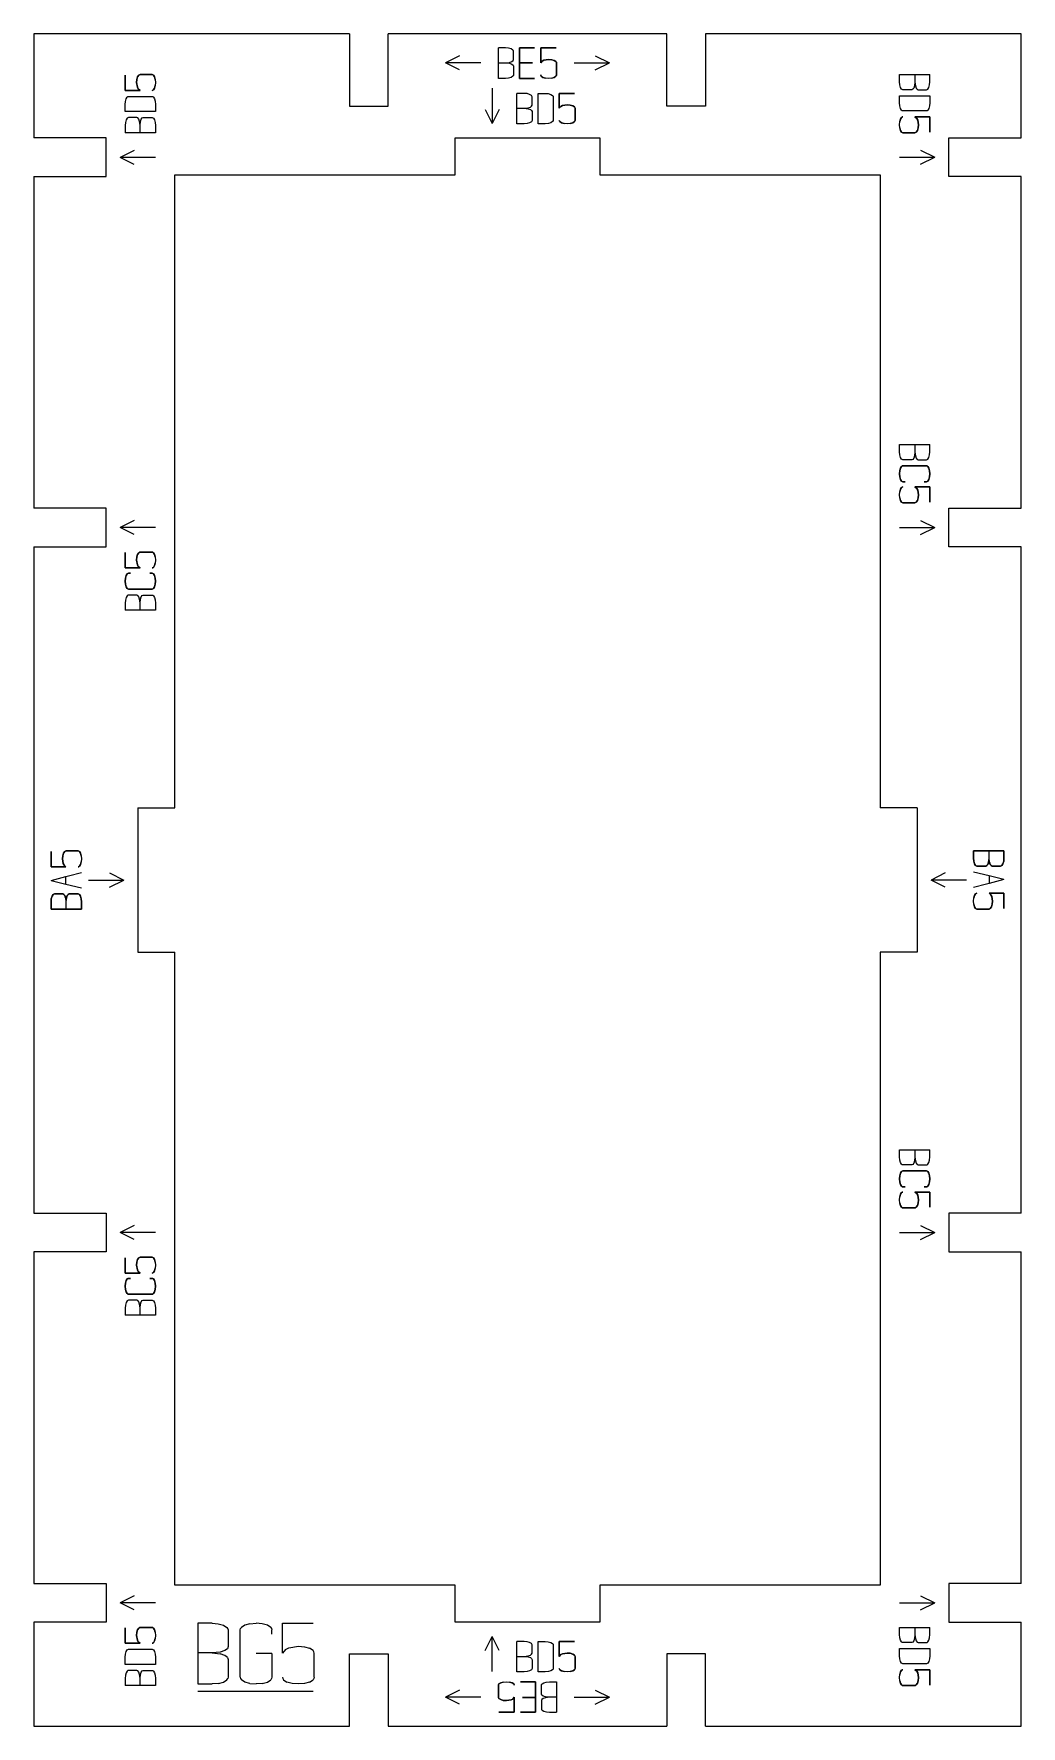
# Model space of a CAD drawing. Header units: millimetres. Extents: x 841 to 981, y -352 to -112.
import ezdxf

# ---------------------------------------------------------------- set-up
doc = ezdxf.new("R2010")
doc.units = ezdxf.units.MM
doc.layers.add('coding', color=2, linetype='Continuous')

msp = doc.modelspace()

# ---------------------------------------------------------------- linework, layer by layer
for p, q in [((840.53, -112.36), (840.53, -127.11)), ((885.28, -112.36), (840.53, -112.36)), ((885.28, -112.36), (885.28, -122.61)), ((890.78, -122.61), (890.78, -112.36)), ((930.28, -112.36), (890.78, -112.36)), ((930.28, -122.61), (930.28, -112.36)), ((980.53, -112.36), (935.78, -112.36)), ((935.78, -112.36), (935.78, -122.61)), ((980.53, -127.11), (980.53, -112.36)), ((885.28, -122.61), (890.78, -122.61)), ((935.78, -122.61), (930.28, -122.61)), ((850.78, -127.11), (840.53, -127.11)), ((850.78, -132.61), (850.78, -127.11)), ((900.28, -132.36), (900.28, -127.11)), ((900.28, -127.11), (920.78, -127.11)), ((920.78, -127.11), (920.78, -132.36)), ((970.28, -132.61), (970.28, -127.11)), ((970.28, -127.11), (980.53, -127.11)), ((840.53, -132.61), (850.78, -132.61)), ((840.53, -132.61), (840.53, -179.61)), ((860.53, -222.11), (860.53, -132.36)), ((860.53, -132.36), (900.28, -132.36)), ((920.78, -132.36), (960.53, -132.36)), ((960.53, -132.36), (960.53, -222.11)), ((980.53, -132.61), (970.28, -132.61)), ((980.53, -179.61), (980.53, -132.61)), ((850.78, -179.61), (840.53, -179.61)), ((850.78, -185.11), (850.78, -179.61)), ((970.28, -179.61), (980.53, -179.61)), ((970.28, -185.11), (970.28, -179.61)), ((840.53, -185.11), (840.53, -279.61)), ((840.53, -185.11), (850.78, -185.11)), ((980.53, -185.11), (970.28, -185.11)), ((980.53, -279.61), (980.53, -185.11)), ((855.28, -222.11), (860.53, -222.11)), ((855.28, -222.11), (855.28, -242.61)), ((965.78, -222.11), (960.53, -222.11)), ((965.78, -222.11), (965.78, -242.61)), ((855.28, -242.61), (860.53, -242.61)), ((860.53, -332.36), (860.53, -242.61)), ((965.78, -242.61), (960.53, -242.61)), ((960.53, -242.61), (960.53, -332.36)), ((840.53, -279.61), (850.78, -279.61)), ((850.78, -279.61), (850.78, -285.11)), ((970.28, -279.61), (970.28, -285.11)), ((980.53, -279.61), (970.28, -279.61)), ((850.78, -285.11), (840.53, -285.11)), ((840.53, -285.11), (840.53, -332.11)), ((970.28, -285.11), (980.53, -285.11)), ((980.53, -332.11), (980.53, -285.11)), ((840.53, -332.11), (850.78, -332.11)), ((850.78, -332.11), (850.78, -337.61)), ((900.28, -332.36), (860.53, -332.36)), ((900.28, -337.61), (900.28, -332.36)), ((920.78, -332.36), (920.78, -337.61)), ((960.53, -332.36), (920.78, -332.36)), ((970.28, -332.11), (970.28, -337.61)), ((980.53, -332.11), (970.28, -332.11)), ((840.53, -337.61), (840.53, -352.36)), ((850.78, -337.61), (840.53, -337.61)), ((920.78, -337.61), (900.28, -337.61)), ((970.28, -337.61), (980.53, -337.61)), ((980.53, -352.36), (980.53, -337.61)), ((885.28, -342.11), (890.78, -342.11)), ((885.28, -352.36), (885.28, -342.11)), ((890.78, -342.11), (890.78, -352.36)), ((935.78, -342.11), (930.28, -342.11)), ((930.28, -342.11), (930.28, -352.36)), ((935.78, -352.36), (935.78, -342.11)), ((840.53, -352.36), (885.28, -352.36)), ((890.78, -352.36), (930.28, -352.36)), ((935.78, -352.36), (980.53, -352.36))]:
    msp.add_line(p, q)
at = {"layer": 'coding'}
for p, q in [((907.43, -114.36), (906.41, -114.36)), ((906.41, -116.47), (906.41, -114.36)), ((907.86, -114.39), (907.43, -114.36)), ((908.22, -114.5), (907.86, -114.39)), ((908.47, -114.66), (908.22, -114.5)), ((908.53, -114.75), (908.47, -114.66)), ((908.55, -114.84), (908.53, -114.75)), ((908.55, -116.01), (908.55, -114.84)), ((909.41, -118.67), (909.41, -114.36)), ((909.41, -114.36), (911.54, -114.36)), ((911.54, -114.36), (909.41, -114.36)), ((909.41, -114.36), (909.41, -116.45)), ((912.41, -116.48), (912.41, -114.36)), ((912.41, -114.36), (914.58, -114.36)), ((914.58, -114.36), (912.41, -114.36)), ((912.41, -114.36), (912.41, -116.48)), ((900.91, -115.48), (898.91, -116.48)), ((903.91, -116.48), (898.91, -116.48)), ((900.91, -117.48), (898.91, -116.48)), ((906.41, -118.67), (906.41, -116.47)), ((906.41, -116.47), (907.43, -116.47)), ((907.43, -116.47), (907.98, -116.4)), ((907.43, -116.47), (907.99, -116.54)), ((907.98, -116.4), (908.32, -116.3)), ((907.99, -116.54), (908.32, -116.64)), ((908.32, -116.3), (908.5, -116.16)), ((908.32, -116.64), (908.5, -116.78)), ((908.5, -116.16), (908.55, -116.01)), ((908.5, -116.78), (908.55, -116.93)), ((908.55, -116.93), (908.55, -118.19)), ((909.41, -116.45), (911.24, -116.45)), ((911.24, -116.45), (909.41, -116.45)), ((909.41, -116.45), (909.41, -118.67)), ((912.63, -116.22), (912.41, -116.48)), ((912.41, -116.48), (912.63, -116.22)), ((912.86, -116.09), (912.63, -116.22)), ((912.63, -116.22), (912.86, -116.09)), ((913.53, -115.99), (912.86, -116.09)), ((912.86, -116.09), (913.53, -115.99)), ((913.97, -116.03), (913.53, -115.99)), ((913.53, -115.99), (913.97, -116.03)), ((914.33, -116.13), (913.97, -116.03)), ((913.97, -116.03), (914.33, -116.13)), ((914.57, -116.29), (914.33, -116.13)), ((914.33, -116.13), (914.57, -116.29)), ((914.63, -116.38), (914.57, -116.29)), ((914.57, -116.29), (914.63, -116.38)), ((914.65, -116.48), (914.63, -116.38)), ((914.63, -116.38), (914.65, -116.48)), ((914.65, -118.19), (914.65, -116.48)), ((914.65, -116.48), (914.65, -118.19)), ((917.15, -116.48), (922.15, -116.48)), ((920.15, -115.48), (922.15, -116.48)), ((920.15, -117.48), (922.15, -116.48)), ((853.48, -120.38), (853.48, -118.21)), ((853.48, -118.21), (853.48, -120.38)), ((855.15, -118.82), (855.11, -119.26)), ((855.11, -119.26), (855.15, -118.82)), ((855.11, -119.26), (855.21, -119.93)), ((855.21, -119.93), (855.11, -119.26)), ((855.25, -118.46), (855.15, -118.82)), ((855.15, -118.82), (855.25, -118.46)), ((855.21, -119.93), (855.34, -120.16)), ((855.34, -120.16), (855.21, -119.93)), ((855.41, -118.22), (855.25, -118.46)), ((855.25, -118.46), (855.41, -118.22)), ((855.5, -118.16), (855.41, -118.22)), ((855.41, -118.22), (855.5, -118.16)), ((855.59, -118.14), (855.5, -118.16)), ((855.5, -118.16), (855.59, -118.14)), ((857.3, -118.14), (855.59, -118.14)), ((855.59, -118.14), (857.3, -118.14)), ((857.4, -118.16), (857.3, -118.14)), ((857.3, -118.14), (857.4, -118.16)), ((857.49, -118.22), (857.4, -118.16)), ((857.4, -118.16), (857.49, -118.22)), ((857.64, -118.46), (857.49, -118.22)), ((857.49, -118.22), (857.64, -118.46)), ((857.75, -118.82), (857.64, -118.46)), ((857.64, -118.46), (857.75, -118.82)), ((857.75, -119.7), (857.64, -120.06)), ((857.64, -120.06), (857.75, -119.7)), ((857.75, -118.82), (857.78, -119.26)), ((857.78, -119.26), (857.75, -119.7)), ((907.43, -118.67), (906.41, -118.67)), ((907.86, -118.63), (907.43, -118.67)), ((908.22, -118.53), (907.86, -118.63)), ((908.47, -118.37), (908.22, -118.53)), ((908.53, -118.28), (908.47, -118.37)), ((908.55, -118.19), (908.53, -118.28)), ((909.41, -118.67), (911.54, -118.67)), ((911.54, -118.67), (909.41, -118.67)), ((912.43, -118.28), (912.41, -118.19)), ((912.41, -118.19), (912.43, -118.28)), ((912.49, -118.37), (912.43, -118.28)), ((912.43, -118.28), (912.49, -118.37)), ((912.73, -118.53), (912.49, -118.37)), ((912.49, -118.37), (912.73, -118.53)), ((913.09, -118.63), (912.73, -118.53)), ((912.73, -118.53), (913.09, -118.63)), ((913.53, -118.67), (913.09, -118.63)), ((913.97, -118.63), (913.53, -118.67)), ((913.97, -118.63), (914.33, -118.53)), ((914.33, -118.53), (913.97, -118.63)), ((914.33, -118.53), (914.57, -118.37)), ((914.57, -118.37), (914.33, -118.53)), ((914.57, -118.37), (914.63, -118.28)), ((914.63, -118.28), (914.57, -118.37)), ((914.63, -118.28), (914.65, -118.19)), ((914.65, -118.19), (914.63, -118.28)), ((963.28, -118.14), (965.48, -118.14)), ((963.28, -119.15), (963.28, -118.14)), ((963.32, -119.59), (963.28, -119.15)), ((963.42, -119.95), (963.32, -119.59)), ((963.58, -120.2), (963.42, -119.95)), ((965.41, -119.71), (965.31, -120.05)), ((965.48, -119.15), (965.41, -119.71)), ((965.48, -118.14), (965.48, -119.15)), ((965.48, -118.14), (967.59, -118.14)), ((965.48, -119.15), (965.55, -119.71)), ((965.55, -119.71), (965.65, -120.05)), ((967.29, -120.2), (967.45, -119.95)), ((967.45, -119.95), (967.56, -119.58)), ((967.56, -119.58), (967.59, -119.15)), ((967.59, -119.15), (967.59, -118.14)), ((855.59, -120.38), (853.48, -120.38)), ((853.48, -120.38), (855.59, -120.38)), ((853.48, -122.36), (853.51, -121.93)), ((853.48, -123.38), (853.48, -122.36)), ((853.51, -121.93), (853.62, -121.56)), ((853.62, -121.56), (853.78, -121.32)), ((853.78, -121.32), (853.86, -121.26)), ((853.86, -121.26), (853.96, -121.24)), ((853.96, -121.24), (857.3, -121.24)), ((855.34, -120.16), (855.59, -120.38)), ((855.59, -120.38), (855.34, -120.16)), ((857.4, -120.36), (857.3, -120.38)), ((857.3, -120.38), (857.4, -120.36)), ((857.3, -121.24), (857.4, -121.26)), ((857.49, -120.3), (857.4, -120.36)), ((857.4, -120.36), (857.49, -120.3)), ((857.4, -121.26), (857.49, -121.32)), ((857.64, -120.06), (857.49, -120.3)), ((857.49, -120.3), (857.64, -120.06)), ((857.49, -121.32), (857.65, -121.56)), ((857.65, -121.56), (857.75, -121.92)), ((857.75, -121.92), (857.78, -122.36)), ((857.78, -122.36), (857.78, -123.38)), ((905.53, -120.07), (905.53, -125.07)), ((910.05, -120.8), (909.03, -120.8)), ((909.03, -122.91), (909.03, -120.8)), ((910.48, -120.84), (910.05, -120.8)), ((910.84, -120.94), (910.48, -120.84)), ((911.09, -121.1), (910.84, -120.94)), ((911.15, -121.19), (911.09, -121.1)), ((911.18, -121.28), (911.15, -121.19)), ((911.18, -122.45), (911.18, -121.28)), ((912.03, -125.11), (912.03, -120.8)), ((912.03, -120.8), (913.05, -120.8)), ((913.05, -120.8), (913.48, -120.84)), ((913.48, -120.84), (913.85, -120.94)), ((913.85, -120.94), (914.09, -121.1)), ((914.09, -121.1), (914.15, -121.19)), ((914.15, -121.19), (914.17, -121.28)), ((914.17, -121.28), (914.17, -124.63)), ((915.03, -122.92), (915.03, -120.8)), ((915.03, -120.8), (917.2, -120.8)), ((917.2, -120.8), (915.03, -120.8)), ((915.03, -120.8), (915.03, -122.92)), ((963.28, -121.13), (967.59, -121.13)), ((963.28, -122.15), (963.28, -121.13)), ((963.32, -122.59), (963.28, -122.15)), ((963.67, -120.26), (963.58, -120.2)), ((963.76, -120.28), (963.67, -120.26)), ((965.02, -120.28), (963.76, -120.28)), ((965.17, -120.22), (965.02, -120.28)), ((965.31, -120.05), (965.17, -120.22)), ((965.65, -120.05), (965.79, -120.22)), ((965.79, -120.22), (965.94, -120.28)), ((965.94, -120.28), (967.11, -120.28)), ((967.11, -120.28), (967.2, -120.26)), ((967.2, -120.26), (967.29, -120.2)), ((967.59, -122.15), (967.56, -122.59)), ((967.59, -121.13), (967.59, -122.15)), ((857.78, -123.38), (853.48, -123.38)), ((853.62, -124.57), (853.51, -124.93)), ((853.78, -124.32), (853.62, -124.57)), ((853.86, -124.26), (853.78, -124.32)), ((853.96, -124.24), (853.86, -124.26)), ((855.12, -124.24), (853.96, -124.24)), ((855.28, -124.29), (855.12, -124.24)), ((855.42, -124.47), (855.28, -124.29)), ((855.52, -124.81), (855.42, -124.47)), ((855.65, -124.8), (855.76, -124.47)), ((855.76, -124.47), (855.89, -124.29)), ((855.89, -124.29), (856.05, -124.24)), ((856.05, -124.24), (857.3, -124.24)), ((857.3, -124.24), (857.4, -124.26)), ((857.4, -124.26), (857.49, -124.32)), ((857.49, -124.32), (857.65, -124.57)), ((857.65, -124.57), (857.75, -124.93)), ((904.53, -123.07), (905.53, -125.07)), ((906.53, -123.07), (905.53, -125.07)), ((909.03, -125.11), (909.03, -122.91)), ((909.03, -122.91), (910.05, -122.91)), ((910.05, -122.91), (910.6, -122.85)), ((910.05, -122.91), (910.61, -122.98)), ((910.6, -122.85), (910.94, -122.74)), ((910.61, -122.98), (910.94, -123.09)), ((910.94, -122.74), (911.12, -122.6)), ((910.94, -123.09), (911.12, -123.22)), ((911.15, -124.73), (911.09, -124.82)), ((911.12, -122.6), (911.18, -122.45)), ((911.12, -123.22), (911.18, -123.37)), ((911.18, -124.63), (911.15, -124.73)), ((911.18, -123.37), (911.18, -124.63)), ((914.15, -124.72), (914.09, -124.81)), ((914.17, -124.63), (914.15, -124.72)), ((915.25, -122.66), (915.03, -122.92)), ((915.03, -122.92), (915.25, -122.66)), ((915.05, -124.72), (915.03, -124.63)), ((915.03, -124.63), (915.05, -124.72)), ((915.11, -124.81), (915.05, -124.72)), ((915.05, -124.72), (915.11, -124.81)), ((915.48, -122.54), (915.25, -122.66)), ((915.25, -122.66), (915.48, -122.54)), ((916.15, -122.44), (915.48, -122.54)), ((915.48, -122.54), (916.15, -122.44)), ((916.59, -122.47), (916.15, -122.44)), ((916.15, -122.44), (916.59, -122.47)), ((916.95, -122.58), (916.59, -122.47)), ((916.59, -122.47), (916.95, -122.58)), ((917.2, -122.73), (916.95, -122.58)), ((916.95, -122.58), (917.2, -122.73)), ((917.26, -122.82), (917.2, -122.73)), ((917.2, -122.73), (917.26, -122.82)), ((917.2, -124.81), (917.26, -124.72)), ((917.26, -124.72), (917.2, -124.81)), ((917.28, -122.92), (917.26, -122.82)), ((917.26, -122.82), (917.28, -122.92)), ((917.26, -124.72), (917.28, -124.63)), ((917.28, -124.63), (917.26, -124.72)), ((917.28, -124.63), (917.28, -122.92)), ((917.28, -122.92), (917.28, -124.63)), ((963.42, -122.95), (963.32, -122.59)), ((963.32, -124.81), (963.42, -124.45)), ((963.42, -124.45), (963.32, -124.81)), ((963.58, -123.19), (963.42, -122.95)), ((963.42, -124.45), (963.58, -124.21)), ((963.58, -124.21), (963.42, -124.45)), ((963.67, -123.26), (963.58, -123.19)), ((963.58, -124.21), (963.67, -124.15)), ((963.67, -124.15), (963.58, -124.21)), ((963.76, -123.28), (963.67, -123.26)), ((963.67, -124.15), (963.76, -124.13)), ((963.76, -124.13), (963.67, -124.15)), ((967.11, -123.28), (963.76, -123.28)), ((965.73, -124.35), (965.48, -124.13)), ((965.48, -124.13), (967.59, -124.13)), ((967.59, -124.13), (965.48, -124.13)), ((965.48, -124.13), (965.73, -124.35)), ((965.86, -124.58), (965.73, -124.35)), ((965.73, -124.35), (965.86, -124.58)), ((965.96, -125.25), (965.86, -124.58)), ((965.86, -124.58), (965.96, -125.25)), ((967.2, -123.26), (967.11, -123.28)), ((967.29, -123.19), (967.2, -123.26)), ((967.45, -122.95), (967.29, -123.19)), ((967.56, -122.59), (967.45, -122.95)), ((967.59, -124.13), (967.59, -126.3)), ((967.59, -126.3), (967.59, -124.13)), ((853.51, -124.93), (853.48, -125.36)), ((853.48, -125.36), (853.48, -126.38)), ((855.59, -126.38), (853.48, -126.38)), ((855.59, -125.36), (855.52, -124.81)), ((855.59, -125.36), (855.65, -124.8)), ((855.59, -126.38), (855.59, -125.36)), ((857.78, -126.38), (855.59, -126.38)), ((857.75, -124.93), (857.78, -125.36)), ((857.78, -125.36), (857.78, -126.38)), ((910.05, -125.11), (909.03, -125.11)), ((910.48, -125.07), (910.05, -125.11)), ((910.84, -124.97), (910.48, -125.07)), ((911.09, -124.82), (910.84, -124.97)), ((913.05, -125.11), (912.03, -125.11)), ((913.49, -125.07), (913.05, -125.11)), ((913.85, -124.97), (913.49, -125.07)), ((914.09, -124.81), (913.85, -124.97)), ((915.35, -124.97), (915.11, -124.81)), ((915.11, -124.81), (915.35, -124.97)), ((915.71, -125.07), (915.35, -124.97)), ((915.35, -124.97), (915.71, -125.07)), ((916.15, -125.11), (915.71, -125.07)), ((916.59, -125.07), (916.15, -125.11)), ((916.59, -125.07), (916.95, -124.97)), ((916.95, -124.97), (916.59, -125.07)), ((916.95, -124.97), (917.2, -124.81)), ((917.2, -124.81), (916.95, -124.97)), ((963.28, -125.25), (963.32, -124.81)), ((963.32, -125.7), (963.28, -125.25)), ((963.32, -125.7), (963.42, -126.06)), ((963.42, -126.06), (963.32, -125.7)), ((963.42, -126.06), (963.58, -126.3)), ((963.58, -126.3), (963.42, -126.06)), ((963.58, -126.3), (963.67, -126.36)), ((963.67, -126.36), (963.58, -126.3)), ((963.67, -126.36), (963.76, -126.38)), ((963.76, -126.38), (963.67, -126.36)), ((963.76, -126.38), (965.48, -126.38)), ((965.48, -126.38), (963.76, -126.38)), ((965.48, -126.38), (965.57, -126.36)), ((965.57, -126.36), (965.48, -126.38)), ((965.57, -126.36), (965.66, -126.3)), ((965.66, -126.3), (965.57, -126.36)), ((965.66, -126.3), (965.82, -126.06)), ((965.82, -126.06), (965.66, -126.3)), ((965.82, -126.06), (965.92, -125.7)), ((965.92, -125.7), (965.82, -126.06)), ((965.92, -125.7), (965.96, -125.25)), ((965.96, -125.25), (965.92, -125.7)), ((854.78, -128.88), (852.78, -129.88)), ((966.28, -128.86), (968.28, -129.86)), ((857.78, -129.88), (852.78, -129.88)), ((854.78, -130.88), (852.78, -129.88)), ((963.28, -129.86), (968.28, -129.86)), ((966.28, -130.86), (968.28, -129.86)), ((963.28, -170.62), (965.48, -170.62)), ((963.28, -171.64), (963.28, -170.62)), ((963.32, -172.07), (963.28, -171.64)), ((963.42, -172.43), (963.32, -172.07)), ((963.58, -172.68), (963.42, -172.43)), ((963.67, -172.74), (963.58, -172.68)), ((963.76, -172.76), (963.67, -172.74)), ((965.02, -172.76), (963.76, -172.76)), ((965.17, -172.71), (965.02, -172.76)), ((965.31, -172.53), (965.17, -172.71)), ((965.41, -172.2), (965.31, -172.53)), ((965.48, -171.64), (965.41, -172.2)), ((965.48, -170.62), (965.48, -171.64)), ((965.48, -170.62), (967.59, -170.62)), ((965.48, -171.64), (965.55, -172.19)), ((965.55, -172.19), (965.65, -172.53)), ((965.65, -172.53), (965.79, -172.71)), ((965.79, -172.71), (965.94, -172.76)), ((965.94, -172.76), (967.11, -172.76)), ((967.11, -172.76), (967.2, -172.74)), ((967.2, -172.74), (967.29, -172.68)), ((967.29, -172.68), (967.45, -172.43)), ((967.45, -172.43), (967.56, -172.07)), ((967.56, -172.07), (967.59, -171.64)), ((967.59, -171.64), (967.59, -170.62)), ((963.28, -174.74), (963.32, -174.3)), ((963.32, -174.3), (963.28, -174.74)), ((963.32, -175.19), (963.28, -174.74)), ((963.28, -174.74), (963.32, -175.19)), ((963.32, -174.3), (963.42, -173.94)), ((963.42, -173.94), (963.32, -174.3)), ((963.42, -175.54), (963.32, -175.19)), ((963.32, -175.19), (963.42, -175.54)), ((963.42, -173.94), (963.58, -173.7)), ((963.58, -173.7), (963.42, -173.94)), ((963.58, -173.7), (963.67, -173.64)), ((963.67, -173.64), (963.58, -173.7)), ((963.67, -173.64), (963.76, -173.62)), ((963.76, -173.62), (963.67, -173.64)), ((963.76, -173.62), (967.11, -173.62)), ((967.11, -173.62), (963.76, -173.62)), ((967.11, -173.62), (967.21, -173.64)), ((967.21, -173.64), (967.11, -173.62)), ((967.21, -173.64), (967.3, -173.7)), ((967.3, -173.7), (967.21, -173.64)), ((967.3, -173.7), (967.45, -173.94)), ((967.45, -173.94), (967.3, -173.7)), ((967.45, -173.94), (967.56, -174.31)), ((967.56, -174.31), (967.45, -173.94)), ((967.56, -175.18), (967.45, -175.54)), ((967.45, -175.54), (967.56, -175.18)), ((967.56, -174.31), (967.59, -174.74)), ((967.59, -174.74), (967.56, -174.31)), ((967.59, -174.74), (967.56, -175.18)), ((967.56, -175.18), (967.59, -174.74)), ((963.28, -177.73), (963.32, -177.29)), ((963.32, -177.29), (963.42, -176.93)), ((963.42, -176.93), (963.32, -177.29)), ((963.58, -175.79), (963.42, -175.54)), ((963.42, -175.54), (963.58, -175.79)), ((963.42, -176.93), (963.58, -176.69)), ((963.58, -176.69), (963.42, -176.93)), ((963.67, -175.85), (963.58, -175.79)), ((963.58, -175.79), (963.67, -175.85)), ((963.58, -176.69), (963.67, -176.63)), ((963.67, -176.63), (963.58, -176.69)), ((963.76, -175.87), (963.67, -175.85)), ((963.67, -175.85), (963.76, -175.87)), ((963.67, -176.63), (963.76, -176.61)), ((963.76, -176.61), (963.67, -176.63)), ((964.07, -175.87), (963.76, -175.87)), ((963.76, -175.87), (964.07, -175.87)), ((965.73, -176.83), (965.48, -176.61)), ((965.48, -176.61), (967.59, -176.61)), ((967.59, -176.61), (965.48, -176.61)), ((965.48, -176.61), (965.73, -176.83)), ((965.86, -177.06), (965.73, -176.83)), ((965.73, -176.83), (965.86, -177.06)), ((965.96, -177.73), (965.86, -177.06)), ((965.86, -177.06), (965.96, -177.73)), ((967.11, -175.87), (966.8, -175.87)), ((966.8, -175.87), (967.11, -175.87)), ((967.2, -175.85), (967.11, -175.87)), ((967.11, -175.87), (967.2, -175.85)), ((967.29, -175.79), (967.2, -175.85)), ((967.2, -175.85), (967.29, -175.79)), ((967.45, -175.54), (967.29, -175.79)), ((967.29, -175.79), (967.45, -175.54)), ((967.59, -176.61), (967.59, -178.78)), ((967.59, -178.78), (967.59, -176.61)), ((963.32, -178.18), (963.28, -177.73)), ((963.32, -178.18), (963.42, -178.54)), ((963.42, -178.54), (963.32, -178.18)), ((963.42, -178.54), (963.58, -178.78)), ((963.58, -178.78), (963.42, -178.54)), ((963.58, -178.78), (963.67, -178.84)), ((963.67, -178.84), (963.58, -178.78)), ((963.67, -178.84), (963.76, -178.86)), ((963.76, -178.86), (963.67, -178.84)), ((963.76, -178.86), (965.48, -178.86)), ((965.48, -178.86), (963.76, -178.86)), ((965.48, -178.86), (965.57, -178.84)), ((965.57, -178.84), (965.48, -178.86)), ((965.57, -178.84), (965.66, -178.78)), ((965.66, -178.78), (965.57, -178.84)), ((965.66, -178.78), (965.82, -178.54)), ((965.82, -178.54), (965.66, -178.78)), ((965.82, -178.54), (965.92, -178.18)), ((965.92, -178.18), (965.82, -178.54)), ((965.92, -178.18), (965.96, -177.73)), ((965.96, -177.73), (965.92, -178.18)), ((854.78, -181.36), (852.78, -182.36)), ((857.78, -182.36), (852.78, -182.36)), ((854.78, -183.36), (852.78, -182.36)), ((963.28, -182.36), (968.28, -182.36)), ((966.28, -181.36), (968.28, -182.36)), ((966.28, -183.36), (968.28, -182.36)), ((853.48, -188.11), (853.48, -185.93)), ((853.48, -185.93), (853.48, -188.11)), ((855.15, -186.54), (855.11, -186.98)), ((855.11, -186.98), (855.15, -186.54)), ((855.11, -186.98), (855.21, -187.66)), ((855.21, -187.66), (855.11, -186.98)), ((855.25, -186.18), (855.15, -186.54)), ((855.15, -186.54), (855.25, -186.18)), ((855.41, -185.94), (855.25, -186.18)), ((855.25, -186.18), (855.41, -185.94)), ((855.5, -185.88), (855.41, -185.94)), ((855.41, -185.94), (855.5, -185.88)), ((855.59, -185.86), (855.5, -185.88)), ((855.5, -185.88), (855.59, -185.86)), ((857.3, -185.86), (855.59, -185.86)), ((855.59, -185.86), (857.3, -185.86)), ((857.4, -185.88), (857.3, -185.86)), ((857.3, -185.86), (857.4, -185.88)), ((857.49, -185.94), (857.4, -185.88)), ((857.4, -185.88), (857.49, -185.94)), ((857.64, -186.18), (857.49, -185.94)), ((857.49, -185.94), (857.64, -186.18)), ((857.75, -186.54), (857.64, -186.18)), ((857.64, -186.18), (857.75, -186.54)), ((857.75, -186.54), (857.78, -186.98)), ((857.78, -186.98), (857.75, -187.42)), ((855.59, -188.11), (853.48, -188.11)), ((853.48, -188.11), (855.59, -188.11)), ((853.48, -189.97), (853.51, -189.54)), ((853.51, -189.54), (853.48, -189.97)), ((853.51, -189.54), (853.62, -189.17)), ((853.62, -189.17), (853.51, -189.54)), ((853.62, -189.17), (853.78, -188.93)), ((853.78, -188.93), (853.62, -189.17)), ((853.78, -188.93), (853.86, -188.87)), ((853.86, -188.87), (853.78, -188.93)), ((853.86, -188.87), (853.96, -188.85)), ((853.96, -188.85), (853.86, -188.87)), ((853.96, -188.85), (854.26, -188.85)), ((854.26, -188.85), (853.96, -188.85)), ((855.21, -187.66), (855.34, -187.89)), ((855.34, -187.89), (855.21, -187.66)), ((855.34, -187.89), (855.59, -188.11)), ((855.59, -188.11), (855.34, -187.89)), ((857, -188.85), (857.3, -188.85)), ((857.3, -188.85), (857, -188.85)), ((857.4, -188.09), (857.3, -188.11)), ((857.3, -188.11), (857.4, -188.09)), ((857.3, -188.85), (857.4, -188.87)), ((857.4, -188.87), (857.3, -188.85)), ((857.49, -188.03), (857.4, -188.09)), ((857.4, -188.09), (857.49, -188.03)), ((857.4, -188.87), (857.49, -188.93)), ((857.49, -188.93), (857.4, -188.87)), ((857.64, -187.78), (857.49, -188.03)), ((857.49, -188.03), (857.64, -187.78)), ((857.49, -188.93), (857.65, -189.17)), ((857.65, -189.17), (857.49, -188.93)), ((857.75, -187.42), (857.64, -187.78)), ((857.64, -187.78), (857.75, -187.42)), ((857.65, -189.17), (857.75, -189.53)), ((857.75, -189.53), (857.65, -189.17)), ((857.75, -189.53), (857.78, -189.97)), ((857.78, -189.97), (857.75, -189.53)), ((853.51, -190.41), (853.48, -189.97)), ((853.48, -189.97), (853.51, -190.41)), ((853.62, -190.78), (853.51, -190.41)), ((853.51, -190.41), (853.62, -190.78)), ((853.77, -191.02), (853.62, -190.78)), ((853.62, -190.78), (853.77, -191.02)), ((853.86, -191.08), (853.77, -191.02)), ((853.77, -191.02), (853.86, -191.08)), ((853.86, -191.97), (853.78, -192.04)), ((853.96, -191.1), (853.86, -191.08)), ((853.86, -191.08), (853.96, -191.1)), ((853.96, -191.95), (853.86, -191.97)), ((857.3, -191.1), (853.96, -191.1)), ((853.96, -191.1), (857.3, -191.1)), ((855.12, -191.95), (853.96, -191.95)), ((855.28, -192.01), (855.12, -191.95)), ((855.89, -192.01), (856.05, -191.95)), ((856.05, -191.95), (857.3, -191.95)), ((857.4, -191.08), (857.3, -191.1)), ((857.3, -191.1), (857.4, -191.08)), ((857.3, -191.95), (857.4, -191.97)), ((857.49, -191.02), (857.4, -191.08)), ((857.4, -191.08), (857.49, -191.02)), ((857.4, -191.97), (857.49, -192.04)), ((857.65, -190.78), (857.49, -191.02)), ((857.49, -191.02), (857.65, -190.78)), ((857.75, -190.42), (857.65, -190.78)), ((857.65, -190.78), (857.75, -190.42)), ((857.78, -189.97), (857.75, -190.42)), ((857.75, -190.42), (857.78, -189.97)), ((853.51, -192.65), (853.48, -193.08)), ((853.48, -193.08), (853.48, -194.09)), ((855.59, -194.09), (853.48, -194.09)), ((853.62, -192.28), (853.51, -192.65)), ((853.78, -192.04), (853.62, -192.28)), ((855.42, -192.18), (855.28, -192.01)), ((855.52, -192.53), (855.42, -192.18)), ((855.59, -193.08), (855.52, -192.53)), ((855.59, -193.08), (855.65, -192.52)), ((855.59, -194.09), (855.59, -193.08)), ((857.78, -194.09), (855.59, -194.09)), ((855.65, -192.52), (855.76, -192.18)), ((855.76, -192.18), (855.89, -192.01)), ((857.49, -192.04), (857.65, -192.28)), ((857.65, -192.28), (857.75, -192.64)), ((857.75, -192.64), (857.78, -193.08)), ((857.78, -193.08), (857.78, -194.09)), ((842.98, -230.49), (842.98, -228.31)), ((842.98, -228.31), (842.98, -230.49)), ((844.65, -228.92), (844.61, -229.36)), ((844.61, -229.36), (844.65, -228.92)), ((844.61, -229.36), (844.71, -230.04)), ((844.71, -230.04), (844.61, -229.36)), ((844.75, -228.56), (844.65, -228.92)), ((844.65, -228.92), (844.75, -228.56)), ((844.71, -230.04), (844.84, -230.27)), ((844.84, -230.27), (844.71, -230.04)), ((844.91, -228.32), (844.75, -228.56)), ((844.75, -228.56), (844.91, -228.32)), ((844.84, -230.27), (845.09, -230.49)), ((845.09, -230.49), (844.84, -230.27)), ((845, -228.26), (844.91, -228.32)), ((844.91, -228.32), (845, -228.26)), ((845.09, -228.24), (845, -228.26)), ((845, -228.26), (845.09, -228.24)), ((846.8, -228.24), (845.09, -228.24)), ((845.09, -228.24), (846.8, -228.24)), ((846.9, -228.26), (846.8, -228.24)), ((846.8, -228.24), (846.9, -228.26)), ((846.99, -228.32), (846.9, -228.26)), ((846.9, -228.26), (846.99, -228.32)), ((847.14, -228.56), (846.99, -228.32)), ((846.99, -228.32), (847.14, -228.56)), ((847.14, -230.16), (846.99, -230.41)), ((846.99, -230.41), (847.14, -230.16)), ((847.25, -228.92), (847.14, -228.56)), ((847.14, -228.56), (847.25, -228.92)), ((847.25, -229.8), (847.14, -230.16)), ((847.14, -230.16), (847.25, -229.8)), ((847.25, -228.92), (847.28, -229.36)), ((847.28, -229.36), (847.25, -229.8)), ((973.78, -228.24), (975.98, -228.24)), ((973.78, -229.26), (973.78, -228.24)), ((978.09, -228.24), (973.78, -228.24)), ((973.78, -228.24), (973.78, -229.26)), ((973.82, -229.69), (973.78, -229.26)), ((973.78, -229.26), (973.82, -229.69)), ((973.92, -230.05), (973.82, -229.69)), ((973.82, -229.69), (973.92, -230.05)), ((974.08, -230.3), (973.92, -230.05)), ((973.92, -230.05), (974.08, -230.3)), ((974.17, -230.36), (974.08, -230.3)), ((974.08, -230.3), (974.17, -230.36)), ((974.26, -230.38), (974.17, -230.36)), ((974.17, -230.36), (974.26, -230.38)), ((975.52, -230.38), (974.26, -230.38)), ((974.26, -230.38), (975.52, -230.38)), ((975.67, -230.32), (975.52, -230.38)), ((975.52, -230.38), (975.67, -230.32)), ((975.81, -230.15), (975.67, -230.32)), ((975.67, -230.32), (975.81, -230.15)), ((975.91, -229.81), (975.81, -230.15)), ((975.81, -230.15), (975.91, -229.81)), ((975.91, -229.81), (975.98, -229.26)), ((975.98, -229.26), (975.98, -228.24)), ((975.98, -228.24), (978.09, -228.24)), ((976.05, -229.81), (975.98, -229.26)), ((976.05, -229.81), (976.15, -230.15)), ((976.15, -230.15), (976.05, -229.81)), ((976.15, -230.15), (976.29, -230.32)), ((976.29, -230.32), (976.15, -230.15)), ((976.29, -230.32), (976.44, -230.38)), ((976.44, -230.38), (976.29, -230.32)), ((976.44, -230.38), (977.61, -230.38)), ((977.61, -230.38), (976.44, -230.38)), ((977.61, -230.38), (977.7, -230.36)), ((977.7, -230.36), (977.61, -230.38)), ((977.7, -230.36), (977.79, -230.3)), ((977.79, -230.3), (977.7, -230.36)), ((977.79, -230.3), (977.95, -230.05)), ((977.95, -230.05), (977.79, -230.3)), ((977.95, -230.05), (978.06, -229.68)), ((978.06, -229.68), (977.95, -230.05)), ((978.06, -229.68), (978.09, -229.26)), ((978.09, -229.26), (978.06, -229.68)), ((978.09, -229.26), (978.09, -228.24)), ((978.09, -228.24), (978.09, -229.26)), ((842.97, -232.42), (845.09, -231.87)), ((842.97, -232.42), (845.09, -232.94)), ((845.09, -230.49), (842.98, -230.49)), ((842.98, -230.49), (845.09, -230.49)), ((845.09, -231.87), (845.46, -231.77)), ((845.09, -232.94), (845.09, -231.87)), ((845.47, -231.77), (847.28, -231.3)), ((846.9, -230.47), (846.8, -230.49)), ((846.8, -230.49), (846.9, -230.47)), ((846.99, -230.41), (846.9, -230.47)), ((846.9, -230.47), (846.99, -230.41)), ((848.28, -232.36), (853.28, -232.36)), ((851.28, -231.36), (853.28, -232.36)), ((851.28, -233.36), (853.28, -232.36)), ((969.78, -231.36), (967.78, -232.36)), ((972.78, -232.36), (967.78, -232.36)), ((969.78, -233.36), (967.78, -232.36)), ((975.98, -231.78), (973.78, -231.23)), ((978.1, -232.3), (975.98, -231.78)), ((975.98, -231.78), (975.98, -232.85)), ((978.1, -232.3), (975.98, -232.85)), ((843.01, -235.03), (842.98, -235.46)), ((842.98, -235.46), (843.01, -235.03)), ((843.12, -234.67), (843.01, -235.03)), ((843.01, -235.03), (843.12, -234.67)), ((843.28, -234.42), (843.12, -234.67)), ((843.12, -234.67), (843.28, -234.42)), ((843.36, -234.36), (843.28, -234.42)), ((843.28, -234.42), (843.36, -234.36)), ((843.46, -234.34), (843.36, -234.36)), ((843.36, -234.36), (843.46, -234.34)), ((844.62, -234.34), (843.46, -234.34)), ((843.46, -234.34), (844.62, -234.34)), ((844.78, -234.4), (844.62, -234.34)), ((844.62, -234.34), (844.78, -234.4)), ((844.92, -234.57), (844.78, -234.4)), ((844.78, -234.4), (844.92, -234.57)), ((845.02, -234.91), (844.92, -234.57)), ((844.92, -234.57), (845.02, -234.91)), ((845.02, -234.91), (845.09, -235.46)), ((845.09, -232.94), (847.28, -233.48)), ((845.15, -234.9), (845.09, -235.46)), ((845.15, -234.9), (845.26, -234.57)), ((845.26, -234.57), (845.15, -234.9)), ((845.26, -234.57), (845.39, -234.4)), ((845.4, -234.4), (845.26, -234.57)), ((845.39, -234.4), (845.55, -234.34)), ((845.55, -234.34), (845.4, -234.4)), ((845.55, -234.34), (846.8, -234.34)), ((846.8, -234.34), (845.55, -234.34)), ((846.8, -234.34), (846.9, -234.36)), ((846.9, -234.36), (846.8, -234.34)), ((846.9, -234.36), (846.99, -234.42)), ((846.99, -234.42), (846.9, -234.36)), ((846.99, -234.42), (847.15, -234.67)), ((847.15, -234.67), (846.99, -234.42)), ((847.15, -234.67), (847.25, -235.03)), ((847.25, -235.03), (847.15, -234.67)), ((847.25, -235.03), (847.28, -235.46)), ((847.28, -235.46), (847.25, -235.03)), ((975.6, -232.95), (973.78, -233.42)), ((973.78, -235.36), (973.82, -234.91)), ((973.82, -234.91), (973.92, -234.55)), ((973.92, -234.55), (973.82, -234.91)), ((973.92, -234.55), (974.08, -234.31)), ((974.08, -234.31), (973.92, -234.55)), ((974.08, -234.31), (974.17, -234.25)), ((974.17, -234.25), (974.08, -234.31)), ((974.17, -234.25), (974.26, -234.23)), ((974.26, -234.23), (974.17, -234.25)), ((975.98, -232.85), (975.61, -232.95)), ((976.23, -234.45), (975.98, -234.23)), ((975.98, -234.23), (978.09, -234.23)), ((978.09, -234.23), (975.98, -234.23)), ((975.98, -234.23), (976.23, -234.45)), ((976.36, -234.68), (976.23, -234.45)), ((976.23, -234.45), (976.36, -234.68)), ((976.46, -235.36), (976.36, -234.68)), ((976.36, -234.68), (976.46, -235.36)), ((978.09, -234.23), (978.09, -236.4)), ((978.09, -236.4), (978.09, -234.23)), ((842.98, -235.46), (842.98, -236.48)), ((842.98, -236.48), (842.98, -235.46)), ((842.98, -236.48), (847.28, -236.48)), ((845.09, -236.48), (842.98, -236.48)), ((845.09, -235.46), (845.09, -236.48)), ((847.28, -236.48), (845.09, -236.48)), ((847.28, -235.46), (847.28, -236.48)), ((847.28, -236.48), (847.28, -235.46)), ((973.82, -235.8), (973.78, -235.36)), ((973.82, -235.8), (973.92, -236.16)), ((973.92, -236.16), (973.82, -235.8)), ((973.92, -236.16), (974.08, -236.4)), ((974.08, -236.4), (973.92, -236.16)), ((974.08, -236.4), (974.17, -236.46)), ((974.17, -236.46), (974.08, -236.4)), ((974.17, -236.46), (974.26, -236.48)), ((974.26, -236.48), (974.17, -236.46)), ((974.26, -236.48), (975.98, -236.48)), ((975.98, -236.48), (974.26, -236.48)), ((975.98, -236.48), (976.07, -236.46)), ((976.07, -236.46), (975.98, -236.48)), ((976.07, -236.46), (976.16, -236.4)), ((976.16, -236.4), (976.07, -236.46)), ((976.16, -236.4), (976.32, -236.16)), ((976.32, -236.16), (976.16, -236.4)), ((976.32, -236.16), (976.42, -235.8)), ((976.42, -235.8), (976.32, -236.16)), ((976.42, -235.8), (976.46, -235.36)), ((976.46, -235.36), (976.42, -235.8)), ((963.28, -270.62), (965.48, -270.62)), ((963.28, -271.64), (963.28, -270.62)), ((965.48, -270.62), (965.48, -271.64)), ((965.48, -270.62), (967.59, -270.62)), ((967.59, -271.64), (967.59, -270.62)), ((963.32, -272.07), (963.28, -271.64)), ((963.42, -272.43), (963.32, -272.07)), ((963.58, -272.68), (963.42, -272.43)), ((963.67, -272.74), (963.58, -272.68)), ((963.76, -272.76), (963.67, -272.74)), ((965.02, -272.76), (963.76, -272.76)), ((965.17, -272.71), (965.02, -272.76)), ((965.31, -272.53), (965.17, -272.71)), ((965.41, -272.2), (965.31, -272.53)), ((965.48, -271.64), (965.41, -272.2)), ((965.48, -271.64), (965.55, -272.19)), ((965.55, -272.19), (965.65, -272.53)), ((965.65, -272.53), (965.79, -272.71)), ((965.79, -272.71), (965.94, -272.76)), ((965.94, -272.76), (967.11, -272.76)), ((967.11, -272.76), (967.2, -272.74)), ((967.2, -272.74), (967.29, -272.68)), ((967.29, -272.68), (967.45, -272.43)), ((967.45, -272.43), (967.56, -272.07)), ((967.56, -272.07), (967.59, -271.64)), ((963.28, -274.74), (963.32, -274.3)), ((963.32, -274.3), (963.28, -274.74)), ((963.32, -275.19), (963.28, -274.74)), ((963.28, -274.74), (963.32, -275.19)), ((963.32, -274.3), (963.42, -273.94)), ((963.42, -273.94), (963.32, -274.3)), ((963.42, -275.54), (963.32, -275.19)), ((963.32, -275.19), (963.42, -275.54)), ((963.42, -273.94), (963.58, -273.7)), ((963.58, -273.7), (963.42, -273.94)), ((963.58, -275.79), (963.42, -275.54)), ((963.42, -275.54), (963.58, -275.79)), ((963.58, -273.7), (963.67, -273.64)), ((963.67, -273.64), (963.58, -273.7)), ((963.67, -275.85), (963.58, -275.79)), ((963.58, -275.79), (963.67, -275.85)), ((963.67, -273.64), (963.76, -273.62)), ((963.76, -273.62), (963.67, -273.64)), ((963.76, -275.87), (963.67, -275.85)), ((963.67, -275.85), (963.76, -275.87)), ((963.76, -273.62), (967.11, -273.62)), ((967.11, -273.62), (963.76, -273.62)), ((964.07, -275.87), (963.76, -275.87)), ((963.76, -275.87), (964.07, -275.87)), ((967.11, -275.87), (966.8, -275.87)), ((966.8, -275.87), (967.11, -275.87)), ((967.11, -273.62), (967.21, -273.64)), ((967.21, -273.64), (967.11, -273.62)), ((967.2, -275.85), (967.11, -275.87)), ((967.11, -275.87), (967.2, -275.85)), ((967.29, -275.79), (967.2, -275.85)), ((967.2, -275.85), (967.29, -275.79)), ((967.21, -273.64), (967.3, -273.7)), ((967.3, -273.7), (967.21, -273.64)), ((967.45, -275.54), (967.29, -275.79)), ((967.29, -275.79), (967.45, -275.54)), ((967.3, -273.7), (967.45, -273.94)), ((967.45, -273.94), (967.3, -273.7)), ((967.45, -273.94), (967.56, -274.31)), ((967.56, -274.31), (967.45, -273.94)), ((967.56, -275.18), (967.45, -275.54)), ((967.45, -275.54), (967.56, -275.18)), ((967.56, -274.31), (967.59, -274.74)), ((967.59, -274.74), (967.56, -274.31)), ((967.59, -274.74), (967.56, -275.18)), ((967.56, -275.18), (967.59, -274.74)), ((963.28, -277.73), (963.32, -277.29)), ((963.32, -278.18), (963.28, -277.73)), ((963.32, -277.29), (963.42, -276.93)), ((963.42, -276.93), (963.32, -277.29)), ((963.32, -278.18), (963.42, -278.54)), ((963.42, -278.54), (963.32, -278.18)), ((963.42, -276.93), (963.58, -276.69)), ((963.58, -276.69), (963.42, -276.93)), ((963.58, -276.69), (963.67, -276.63)), ((963.67, -276.63), (963.58, -276.69)), ((963.67, -276.63), (963.76, -276.61)), ((963.76, -276.61), (963.67, -276.63)), ((965.73, -276.83), (965.48, -276.61)), ((965.48, -276.61), (967.59, -276.61)), ((967.59, -276.61), (965.48, -276.61)), ((965.48, -276.61), (965.73, -276.83)), ((965.86, -277.06), (965.73, -276.83)), ((965.73, -276.83), (965.86, -277.06)), ((965.82, -278.54), (965.92, -278.18)), ((965.92, -278.18), (965.82, -278.54)), ((965.96, -277.73), (965.86, -277.06)), ((965.86, -277.06), (965.96, -277.73)), ((965.92, -278.18), (965.96, -277.73)), ((965.96, -277.73), (965.92, -278.18)), ((967.59, -276.61), (967.59, -278.78)), ((967.59, -278.78), (967.59, -276.61)), ((963.42, -278.54), (963.58, -278.78)), ((963.58, -278.78), (963.42, -278.54)), ((963.58, -278.78), (963.67, -278.84)), ((963.67, -278.84), (963.58, -278.78)), ((963.67, -278.84), (963.76, -278.86)), ((963.76, -278.86), (963.67, -278.84)), ((963.76, -278.86), (965.48, -278.86)), ((965.48, -278.86), (963.76, -278.86)), ((965.48, -278.86), (965.57, -278.84)), ((965.57, -278.84), (965.48, -278.86)), ((965.57, -278.84), (965.66, -278.78)), ((965.66, -278.78), (965.57, -278.84)), ((965.66, -278.78), (965.82, -278.54)), ((965.82, -278.54), (965.66, -278.78)), ((854.78, -281.36), (852.78, -282.36)), ((857.78, -282.36), (852.78, -282.36)), ((854.78, -283.36), (852.78, -282.36)), ((963.28, -282.36), (968.28, -282.36)), ((966.28, -281.36), (968.28, -282.36)), ((966.28, -283.36), (968.28, -282.36)), ((853.48, -288.11), (853.48, -285.93)), ((853.48, -285.93), (853.48, -288.11)), ((855.15, -286.54), (855.11, -286.98)), ((855.11, -286.98), (855.15, -286.54)), ((855.11, -286.98), (855.21, -287.66)), ((855.21, -287.66), (855.11, -286.98)), ((855.25, -286.18), (855.15, -286.54)), ((855.15, -286.54), (855.25, -286.18)), ((855.21, -287.66), (855.34, -287.89)), ((855.34, -287.89), (855.21, -287.66)), ((855.41, -285.94), (855.25, -286.18)), ((855.25, -286.18), (855.41, -285.94)), ((855.34, -287.89), (855.59, -288.11)), ((855.59, -288.11), (855.34, -287.89)), ((855.5, -285.88), (855.41, -285.94)), ((855.41, -285.94), (855.5, -285.88)), ((855.59, -285.86), (855.5, -285.88)), ((855.5, -285.88), (855.59, -285.86)), ((857.3, -285.86), (855.59, -285.86)), ((855.59, -285.86), (857.3, -285.86)), ((857.4, -285.88), (857.3, -285.86)), ((857.3, -285.86), (857.4, -285.88)), ((857.49, -285.94), (857.4, -285.88)), ((857.4, -285.88), (857.49, -285.94)), ((857.64, -286.18), (857.49, -285.94)), ((857.49, -285.94), (857.64, -286.18)), ((857.64, -287.78), (857.49, -288.03)), ((857.49, -288.03), (857.64, -287.78)), ((857.75, -286.54), (857.64, -286.18)), ((857.64, -286.18), (857.75, -286.54)), ((857.75, -287.42), (857.64, -287.78)), ((857.64, -287.78), (857.75, -287.42)), ((857.75, -286.54), (857.78, -286.98)), ((857.78, -286.98), (857.75, -287.42)), ((855.59, -288.11), (853.48, -288.11)), ((853.48, -288.11), (855.59, -288.11)), ((853.48, -289.97), (853.51, -289.54)), ((853.51, -289.54), (853.48, -289.97)), ((853.51, -290.41), (853.48, -289.97)), ((853.48, -289.97), (853.51, -290.41)), ((853.51, -289.54), (853.62, -289.17)), ((853.62, -289.17), (853.51, -289.54)), ((853.62, -289.17), (853.78, -288.93)), ((853.78, -288.93), (853.62, -289.17)), ((853.78, -288.93), (853.86, -288.87)), ((853.86, -288.87), (853.78, -288.93)), ((853.86, -288.87), (853.96, -288.85)), ((853.96, -288.85), (853.86, -288.87)), ((853.96, -288.85), (854.26, -288.85)), ((854.26, -288.85), (853.96, -288.85)), ((857, -288.85), (857.3, -288.85)), ((857.3, -288.85), (857, -288.85)), ((857.4, -288.09), (857.3, -288.11)), ((857.3, -288.11), (857.4, -288.09)), ((857.3, -288.85), (857.4, -288.87)), ((857.4, -288.87), (857.3, -288.85)), ((857.49, -288.03), (857.4, -288.09)), ((857.4, -288.09), (857.49, -288.03)), ((857.4, -288.87), (857.49, -288.93)), ((857.49, -288.93), (857.4, -288.87)), ((857.49, -288.93), (857.65, -289.17)), ((857.65, -289.17), (857.49, -288.93)), ((857.65, -289.17), (857.75, -289.53)), ((857.75, -289.53), (857.65, -289.17)), ((857.75, -289.53), (857.78, -289.97)), ((857.78, -289.97), (857.75, -289.53)), ((857.78, -289.97), (857.75, -290.42)), ((857.75, -290.42), (857.78, -289.97)), ((853.51, -292.65), (853.48, -293.08)), ((853.62, -290.78), (853.51, -290.41)), ((853.51, -290.41), (853.62, -290.78)), ((853.62, -292.28), (853.51, -292.65)), ((853.77, -291.02), (853.62, -290.78)), ((853.62, -290.78), (853.77, -291.02)), ((853.78, -292.04), (853.62, -292.28)), ((853.86, -291.08), (853.77, -291.02)), ((853.77, -291.02), (853.86, -291.08)), ((853.86, -291.97), (853.78, -292.04)), ((853.96, -291.1), (853.86, -291.08)), ((853.86, -291.08), (853.96, -291.1)), ((853.96, -291.95), (853.86, -291.97)), ((857.3, -291.1), (853.96, -291.1)), ((853.96, -291.1), (857.3, -291.1)), ((855.12, -291.95), (853.96, -291.95)), ((855.28, -292.01), (855.12, -291.95)), ((855.42, -292.18), (855.28, -292.01)), ((855.52, -292.53), (855.42, -292.18)), ((855.59, -293.08), (855.52, -292.53)), ((855.59, -293.08), (855.65, -292.52)), ((855.65, -292.52), (855.76, -292.18)), ((855.76, -292.18), (855.89, -292.01)), ((855.89, -292.01), (856.05, -291.95)), ((856.05, -291.95), (857.3, -291.95)), ((857.4, -291.08), (857.3, -291.1)), ((857.3, -291.1), (857.4, -291.08)), ((857.3, -291.95), (857.4, -291.97)), ((857.49, -291.02), (857.4, -291.08)), ((857.4, -291.08), (857.49, -291.02)), ((857.4, -291.97), (857.49, -292.04)), ((857.65, -290.78), (857.49, -291.02)), ((857.49, -291.02), (857.65, -290.78)), ((857.49, -292.04), (857.65, -292.28)), ((857.75, -290.42), (857.65, -290.78)), ((857.65, -290.78), (857.75, -290.42)), ((857.65, -292.28), (857.75, -292.64)), ((857.75, -292.64), (857.78, -293.08)), ((853.48, -293.08), (853.48, -294.09)), ((855.59, -294.09), (853.48, -294.09)), ((855.59, -294.09), (855.59, -293.08)), ((857.78, -294.09), (855.59, -294.09)), ((857.78, -293.08), (857.78, -294.09)), ((854.78, -333.88), (852.78, -334.88)), ((857.78, -334.88), (852.78, -334.88)), ((854.78, -335.88), (852.78, -334.88)), ((963.28, -334.86), (968.28, -334.86)), ((966.28, -333.86), (968.28, -334.86)), ((966.28, -335.86), (968.28, -334.86)), ((855.5, -338.38), (855.41, -338.44)), ((855.41, -338.44), (855.5, -338.38)), ((855.59, -338.36), (855.5, -338.38)), ((855.5, -338.38), (855.59, -338.36)), ((857.3, -338.36), (855.59, -338.36)), ((855.59, -338.36), (857.3, -338.36)), ((857.4, -338.38), (857.3, -338.36)), ((857.3, -338.36), (857.4, -338.38)), ((857.49, -338.44), (857.4, -338.38)), ((857.4, -338.38), (857.49, -338.44)), ((863.8, -337.76), (863.8, -341.98)), ((865.84, -337.76), (863.8, -337.76)), ((865.84, -337.76), (866.69, -337.83)), ((866.69, -337.83), (867.42, -338.05)), ((867.42, -338.05), (867.92, -338.36)), ((867.92, -338.36), (868.04, -338.54)), ((869.96, -338.35), (869.83, -338.53)), ((870.44, -338.04), (869.96, -338.35)), ((871.16, -337.83), (870.44, -338.04)), ((871.16, -337.83), (872.04, -337.76)), ((872.92, -337.83), (872.04, -337.76)), ((873.65, -338.04), (872.92, -337.83)), ((874.13, -338.35), (873.65, -338.04)), ((874.13, -338.35), (874.25, -338.53)), ((875.79, -341.99), (875.79, -337.76)), ((875.79, -337.76), (880.13, -337.76)), ((963.28, -338.36), (965.48, -338.36)), ((963.28, -339.38), (963.28, -338.36)), ((965.48, -338.36), (965.48, -339.38)), ((965.48, -338.36), (967.59, -338.36)), ((967.59, -339.38), (967.59, -338.36)), ((853.48, -340.6), (853.48, -338.43)), ((853.48, -338.43), (853.48, -340.6)), ((855.59, -340.6), (853.48, -340.6)), ((853.48, -340.6), (855.59, -340.6)), ((855.15, -339.04), (855.11, -339.48)), ((855.11, -339.48), (855.15, -339.04)), ((855.11, -339.48), (855.21, -340.15)), ((855.21, -340.15), (855.11, -339.48)), ((855.25, -338.68), (855.15, -339.04)), ((855.15, -339.04), (855.25, -338.68)), ((855.21, -340.15), (855.34, -340.39)), ((855.34, -340.39), (855.21, -340.15)), ((855.41, -338.44), (855.25, -338.68)), ((855.25, -338.68), (855.41, -338.44)), ((855.34, -340.39), (855.59, -340.6)), ((855.59, -340.6), (855.34, -340.39)), ((857.4, -340.58), (857.3, -340.6)), ((857.3, -340.6), (857.4, -340.58)), ((857.49, -340.52), (857.4, -340.58)), ((857.4, -340.58), (857.49, -340.52)), ((857.64, -338.68), (857.49, -338.44)), ((857.49, -338.44), (857.64, -338.68)), ((857.64, -340.28), (857.49, -340.52)), ((857.49, -340.52), (857.64, -340.28)), ((857.75, -339.04), (857.64, -338.68)), ((857.64, -338.68), (857.75, -339.04)), ((857.75, -339.92), (857.64, -340.28)), ((857.64, -340.28), (857.75, -339.92)), ((857.75, -339.04), (857.78, -339.48)), ((857.78, -339.48), (857.75, -339.92)), ((868.04, -338.54), (868.08, -338.72)), ((868.08, -338.72), (868.08, -341.06)), ((869.79, -338.72), (869.83, -338.53)), ((869.79, -345.42), (869.79, -338.72)), ((874.25, -338.53), (874.29, -338.72)), ((874.29, -339.33), (874.29, -338.72)), ((904.53, -341.63), (905.53, -339.63)), ((905.53, -344.63), (905.53, -339.63)), ((906.53, -341.63), (905.53, -339.63)), ((910.05, -340.35), (909.03, -340.35)), ((909.03, -342.46), (909.03, -340.35)), ((910.48, -340.39), (910.05, -340.35)), ((910.84, -340.5), (910.48, -340.39)), ((911.09, -340.65), (910.84, -340.5)), ((911.15, -340.74), (911.09, -340.65)), ((911.18, -340.83), (911.15, -340.74)), ((912.03, -344.66), (912.03, -340.35)), ((912.03, -340.35), (913.05, -340.35)), ((913.05, -340.35), (913.48, -340.39)), ((913.48, -340.39), (913.85, -340.5)), ((913.85, -340.5), (914.09, -340.65)), ((914.09, -340.65), (914.15, -340.74)), ((914.15, -340.74), (914.17, -340.83)), ((915.03, -342.47), (915.03, -340.35)), ((915.03, -340.35), (917.2, -340.35)), ((917.2, -340.35), (915.03, -340.35)), ((915.03, -340.35), (915.03, -342.47)), ((963.32, -339.81), (963.28, -339.38)), ((963.42, -340.17), (963.32, -339.81)), ((963.58, -340.42), (963.42, -340.17)), ((963.67, -340.48), (963.58, -340.42)), ((963.76, -340.5), (963.67, -340.48)), ((965.02, -340.5), (963.76, -340.5)), ((965.17, -340.44), (965.02, -340.5)), ((965.31, -340.27), (965.17, -340.44)), ((965.41, -339.93), (965.31, -340.27)), ((965.48, -339.38), (965.41, -339.93)), ((965.48, -339.38), (965.55, -339.93)), ((965.55, -339.93), (965.65, -340.27)), ((965.65, -340.27), (965.79, -340.44)), ((965.79, -340.44), (965.94, -340.5)), ((965.94, -340.5), (967.11, -340.5)), ((967.11, -340.5), (967.2, -340.48)), ((967.2, -340.48), (967.29, -340.42)), ((967.29, -340.42), (967.45, -340.17)), ((967.45, -340.17), (967.56, -339.81)), ((967.56, -339.81), (967.59, -339.38)), ((853.48, -342.58), (853.51, -342.15)), ((853.48, -343.6), (853.48, -342.58)), ((853.51, -342.15), (853.62, -341.78)), ((853.62, -341.78), (853.78, -341.54)), ((853.78, -341.54), (853.86, -341.48)), ((853.86, -341.48), (853.96, -341.46)), ((853.96, -341.46), (857.3, -341.46)), ((857.3, -341.46), (857.4, -341.48)), ((857.4, -341.48), (857.49, -341.54)), ((857.49, -341.54), (857.65, -341.78)), ((857.65, -341.78), (857.75, -342.14)), ((857.75, -342.14), (857.78, -342.58)), ((857.78, -342.58), (857.78, -343.6)), ((865.84, -341.98), (863.8, -341.98)), ((863.8, -341.98), (863.8, -346.38)), ((866.94, -341.85), (865.84, -341.98)), ((865.84, -341.98), (866.95, -342.12)), ((867.62, -341.64), (866.94, -341.85)), ((867.62, -342.33), (866.95, -342.12)), ((867.97, -341.37), (867.62, -341.64)), ((867.97, -342.6), (867.62, -342.33)), ((868.08, -341.06), (867.97, -341.37)), ((867.97, -342.6), (868.08, -342.91)), ((868.08, -342.91), (868.08, -345.42)), ((874.29, -342.07), (872.07, -342.07)), ((874.29, -342.07), (874.29, -345.42)), ((876.23, -341.49), (875.79, -341.99)), ((876.23, -341.49), (876.69, -341.23)), ((876.69, -341.23), (878.04, -341.03)), ((878.04, -341.03), (878.92, -341.1)), ((878.92, -341.1), (879.64, -341.31)), ((880.12, -341.62), (879.64, -341.31)), ((880.24, -341.8), (880.12, -341.62)), ((880.28, -341.99), (880.24, -341.8)), ((880.28, -345.42), (880.28, -341.99)), ((909.03, -344.66), (909.03, -342.46)), ((909.03, -342.46), (910.05, -342.46)), ((910.05, -342.46), (910.6, -342.4)), ((910.05, -342.46), (910.61, -342.53)), ((910.6, -342.4), (910.94, -342.29)), ((910.61, -342.53), (910.94, -342.64)), ((910.94, -342.29), (911.12, -342.16)), ((910.94, -342.64), (911.12, -342.77)), ((911.12, -342.16), (911.18, -342)), ((911.12, -342.77), (911.18, -342.93)), ((911.18, -342), (911.18, -340.83)), ((911.18, -342.93), (911.18, -344.18)), ((914.17, -340.83), (914.17, -344.18)), ((915.25, -342.22), (915.03, -342.47)), ((915.03, -342.47), (915.25, -342.22)), ((915.48, -342.09), (915.25, -342.22)), ((915.25, -342.22), (915.48, -342.09)), ((916.15, -341.99), (915.48, -342.09)), ((915.48, -342.09), (916.15, -341.99)), ((916.59, -342.02), (916.15, -341.99)), ((916.15, -341.99), (916.59, -342.02)), ((916.95, -342.13), (916.59, -342.02)), ((916.59, -342.02), (916.95, -342.13)), ((917.2, -342.28), (916.95, -342.13)), ((916.95, -342.13), (917.2, -342.28)), ((917.26, -342.37), (917.2, -342.28)), ((917.2, -342.28), (917.26, -342.37)), ((917.28, -342.47), (917.26, -342.37)), ((917.26, -342.37), (917.28, -342.47)), ((917.28, -344.18), (917.28, -342.47)), ((917.28, -342.47), (917.28, -344.18)), ((963.28, -341.36), (967.59, -341.36)), ((963.28, -342.37), (963.28, -341.36)), ((963.32, -342.82), (963.28, -342.37)), ((963.42, -343.17), (963.32, -342.82)), ((963.58, -343.42), (963.42, -343.17)), ((967.45, -343.17), (967.29, -343.42)), ((967.56, -342.81), (967.45, -343.17)), ((967.59, -342.37), (967.56, -342.81)), ((967.59, -341.36), (967.59, -342.37)), ((857.78, -343.6), (853.48, -343.6)), ((853.51, -345.15), (853.48, -345.58)), ((853.48, -345.58), (853.48, -346.6)), ((853.62, -344.79), (853.51, -345.15)), ((853.78, -344.54), (853.62, -344.79)), ((853.86, -344.48), (853.78, -344.54)), ((853.96, -344.46), (853.86, -344.48)), ((855.12, -344.46), (853.96, -344.46)), ((855.28, -344.51), (855.12, -344.46)), ((855.42, -344.69), (855.28, -344.51)), ((855.52, -345.03), (855.42, -344.69)), ((855.59, -345.58), (855.52, -345.03)), ((855.59, -345.58), (855.65, -345.02)), ((855.59, -346.6), (855.59, -345.58)), ((855.65, -345.02), (855.76, -344.69)), ((855.76, -344.69), (855.89, -344.51)), ((855.89, -344.51), (856.05, -344.46)), ((856.05, -344.46), (857.3, -344.46)), ((857.3, -344.46), (857.4, -344.48)), ((857.4, -344.48), (857.49, -344.54)), ((857.49, -344.54), (857.65, -344.79)), ((857.65, -344.79), (857.75, -345.15)), ((857.75, -345.15), (857.78, -345.58)), ((857.78, -345.58), (857.78, -346.6)), ((868.08, -345.42), (868.04, -345.61)), ((869.79, -345.42), (869.83, -345.61)), ((874.29, -345.42), (874.25, -345.61)), ((875.79, -345.42), (875.83, -345.61)), ((880.28, -345.42), (880.24, -345.61)), ((910.05, -344.66), (909.03, -344.66)), ((910.48, -344.63), (910.05, -344.66)), ((910.84, -344.52), (910.48, -344.63)), ((911.09, -344.37), (910.84, -344.52)), ((911.15, -344.28), (911.09, -344.37)), ((911.18, -344.18), (911.15, -344.28)), ((913.05, -344.66), (912.03, -344.66)), ((913.49, -344.63), (913.05, -344.66)), ((913.85, -344.52), (913.49, -344.63)), ((914.09, -344.37), (913.85, -344.52)), ((914.15, -344.28), (914.09, -344.37)), ((914.17, -344.18), (914.15, -344.28)), ((915.05, -344.28), (915.03, -344.18)), ((915.03, -344.18), (915.05, -344.28)), ((915.11, -344.37), (915.05, -344.28)), ((915.05, -344.28), (915.11, -344.37)), ((915.35, -344.52), (915.11, -344.37)), ((915.11, -344.37), (915.35, -344.52)), ((915.71, -344.63), (915.35, -344.52)), ((915.35, -344.52), (915.71, -344.63)), ((916.15, -344.66), (915.71, -344.63)), ((916.59, -344.63), (916.15, -344.66)), ((916.59, -344.63), (916.95, -344.52)), ((916.95, -344.52), (916.59, -344.63)), ((916.95, -344.52), (917.2, -344.37)), ((917.2, -344.37), (916.95, -344.52)), ((917.2, -344.37), (917.26, -344.28)), ((917.26, -344.28), (917.2, -344.37)), ((917.26, -344.28), (917.28, -344.18)), ((917.28, -344.18), (917.26, -344.28)), ((963.28, -345.48), (963.32, -345.04)), ((963.32, -345.92), (963.28, -345.48)), ((963.32, -345.04), (963.42, -344.67)), ((963.42, -344.67), (963.32, -345.04)), ((963.42, -344.67), (963.58, -344.43)), ((963.58, -344.43), (963.42, -344.67)), ((963.67, -343.48), (963.58, -343.42)), ((963.58, -344.43), (963.67, -344.37)), ((963.67, -344.37), (963.58, -344.43)), ((963.76, -343.5), (963.67, -343.48)), ((963.67, -344.37), (963.76, -344.35)), ((963.76, -344.35), (963.67, -344.37)), ((967.11, -343.5), (963.76, -343.5)), ((965.73, -344.57), (965.48, -344.35)), ((965.48, -344.35), (967.59, -344.35)), ((967.59, -344.35), (965.48, -344.35)), ((965.48, -344.35), (965.73, -344.57)), ((965.86, -344.8), (965.73, -344.57)), ((965.73, -344.57), (965.86, -344.8)), ((965.96, -345.48), (965.86, -344.8)), ((965.86, -344.8), (965.96, -345.48)), ((965.92, -345.92), (965.96, -345.48)), ((965.96, -345.48), (965.92, -345.92)), ((967.2, -343.48), (967.11, -343.5)), ((967.29, -343.42), (967.2, -343.48)), ((967.59, -344.35), (967.59, -346.53)), ((967.59, -346.53), (967.59, -344.35)), ((855.59, -346.6), (853.48, -346.6)), ((857.78, -346.6), (855.59, -346.6)), ((863.8, -346.38), (865.84, -346.38)), ((863.8, -347.38), (880.13, -347.38)), ((866.7, -346.31), (865.84, -346.38)), ((866.7, -346.31), (867.42, -346.1)), ((867.42, -346.1), (867.92, -345.79)), ((867.92, -345.79), (868.04, -345.61)), ((869.83, -345.61), (869.96, -345.79)), ((870.44, -346.1), (869.96, -345.79)), ((871.16, -346.31), (870.44, -346.1)), ((871.16, -346.31), (872.04, -346.38)), ((872.92, -346.31), (872.04, -346.38)), ((872.92, -346.31), (873.65, -346.1)), ((873.65, -346.1), (874.13, -345.79)), ((874.25, -345.61), (874.13, -345.79)), ((875.83, -345.61), (875.95, -345.79)), ((875.95, -345.79), (876.43, -346.1)), ((877.15, -346.31), (876.43, -346.1)), ((878.04, -346.38), (877.15, -346.31)), ((878.92, -346.31), (878.04, -346.38)), ((879.64, -346.1), (878.92, -346.31)), ((879.64, -346.1), (880.12, -345.79)), ((880.24, -345.61), (880.12, -345.79)), ((900.91, -347.26), (898.91, -348.26)), ((906.43, -346.45), (906.41, -346.55)), ((906.41, -346.55), (906.43, -346.45)), ((906.41, -346.55), (906.41, -348.26)), ((906.41, -348.26), (906.41, -346.55)), ((906.49, -346.36), (906.43, -346.45)), ((906.43, -346.45), (906.49, -346.36)), ((906.73, -346.21), (906.49, -346.36)), ((906.49, -346.36), (906.73, -346.21)), ((907.1, -346.1), (906.73, -346.21)), ((906.73, -346.21), (907.1, -346.1)), ((907.1, -346.1), (907.54, -346.07)), ((907.54, -346.07), (907.98, -346.1)), ((907.98, -346.1), (908.34, -346.21)), ((908.34, -346.21), (907.98, -346.1)), ((908.34, -346.21), (908.58, -346.36)), ((908.58, -346.36), (908.34, -346.21)), ((908.58, -346.36), (908.64, -346.45)), ((908.64, -346.45), (908.58, -346.36)), ((908.64, -346.45), (908.66, -346.55)), ((908.66, -346.55), (908.64, -346.45)), ((911.66, -346.07), (909.53, -346.07)), ((909.53, -346.07), (911.66, -346.07)), ((911.66, -346.07), (911.66, -350.38)), ((911.66, -348.29), (911.66, -346.07)), ((912.51, -346.55), (912.53, -346.45)), ((912.51, -347.8), (912.51, -346.55)), ((912.57, -347.96), (912.51, -347.8)), ((912.53, -346.45), (912.6, -346.36)), ((912.74, -348.09), (912.57, -347.96)), ((912.6, -346.36), (912.84, -346.21)), ((912.84, -346.21), (913.2, -346.1)), ((913.2, -346.1), (913.64, -346.07)), ((913.64, -346.07), (914.65, -346.07)), ((914.65, -346.07), (914.65, -348.27)), ((920.15, -347.26), (922.15, -348.26)), ((963.32, -345.92), (963.42, -346.28)), ((963.42, -346.28), (963.32, -345.92)), ((963.42, -346.28), (963.58, -346.52)), ((963.58, -346.52), (963.42, -346.28)), ((963.58, -346.52), (963.67, -346.58)), ((963.67, -346.58), (963.58, -346.52)), ((963.67, -346.58), (963.76, -346.6)), ((963.76, -346.6), (963.67, -346.58)), ((963.76, -346.6), (965.48, -346.6)), ((965.48, -346.6), (963.76, -346.6)), ((965.48, -346.6), (965.57, -346.58)), ((965.57, -346.58), (965.48, -346.6)), ((965.57, -346.58), (965.66, -346.52)), ((965.66, -346.52), (965.57, -346.58)), ((965.66, -346.52), (965.82, -346.28)), ((965.82, -346.28), (965.66, -346.52)), ((965.82, -346.28), (965.92, -345.92)), ((965.92, -345.92), (965.82, -346.28)), ((903.91, -348.26), (898.91, -348.26)), ((900.91, -349.26), (898.91, -348.26)), ((906.41, -348.26), (906.43, -348.36)), ((906.43, -348.36), (906.41, -348.26)), ((906.43, -348.36), (906.49, -348.45)), ((906.49, -348.45), (906.43, -348.36)), ((906.49, -348.45), (906.73, -348.6)), ((906.73, -348.6), (906.49, -348.45)), ((908.66, -350.38), (906.49, -350.38)), ((906.49, -350.38), (908.66, -350.38)), ((906.73, -348.6), (907.1, -348.71)), ((907.1, -348.71), (906.73, -348.6)), ((907.1, -348.71), (907.54, -348.74)), ((907.54, -348.74), (907.1, -348.71)), ((907.54, -348.74), (908.21, -348.64)), ((908.21, -348.64), (907.54, -348.74)), ((908.21, -348.64), (908.44, -348.51)), ((908.44, -348.51), (908.21, -348.64)), ((908.44, -348.51), (908.66, -348.26)), ((908.66, -348.26), (908.44, -348.51)), ((908.66, -348.26), (908.66, -350.38)), ((908.66, -350.38), (908.66, -348.26)), ((911.66, -350.38), (909.53, -350.38)), ((909.53, -350.38), (911.66, -350.38)), ((911.66, -348.29), (909.83, -348.29)), ((909.83, -348.29), (911.66, -348.29)), ((911.66, -350.38), (911.66, -348.29)), ((912.57, -348.57), (912.51, -348.73)), ((912.51, -348.73), (912.51, -349.9)), ((912.51, -349.9), (912.53, -349.99)), ((912.53, -349.99), (912.6, -350.08)), ((912.74, -348.44), (912.57, -348.57)), ((912.6, -350.08), (912.84, -350.23)), ((913.08, -348.2), (912.74, -348.09)), ((913.09, -348.33), (912.74, -348.44)), ((912.84, -350.23), (913.21, -350.34)), ((913.64, -348.27), (913.08, -348.2)), ((913.64, -348.27), (913.09, -348.33)), ((913.21, -350.34), (913.64, -350.38)), ((914.65, -348.27), (913.64, -348.27)), ((913.64, -350.38), (914.65, -350.38)), ((914.65, -348.27), (914.65, -350.38)), ((917.15, -348.26), (922.15, -348.26)), ((920.15, -349.26), (922.15, -348.26))]:
    msp.add_line(p, q, dxfattribs=at)

doc.saveas('drawing.dxf')
